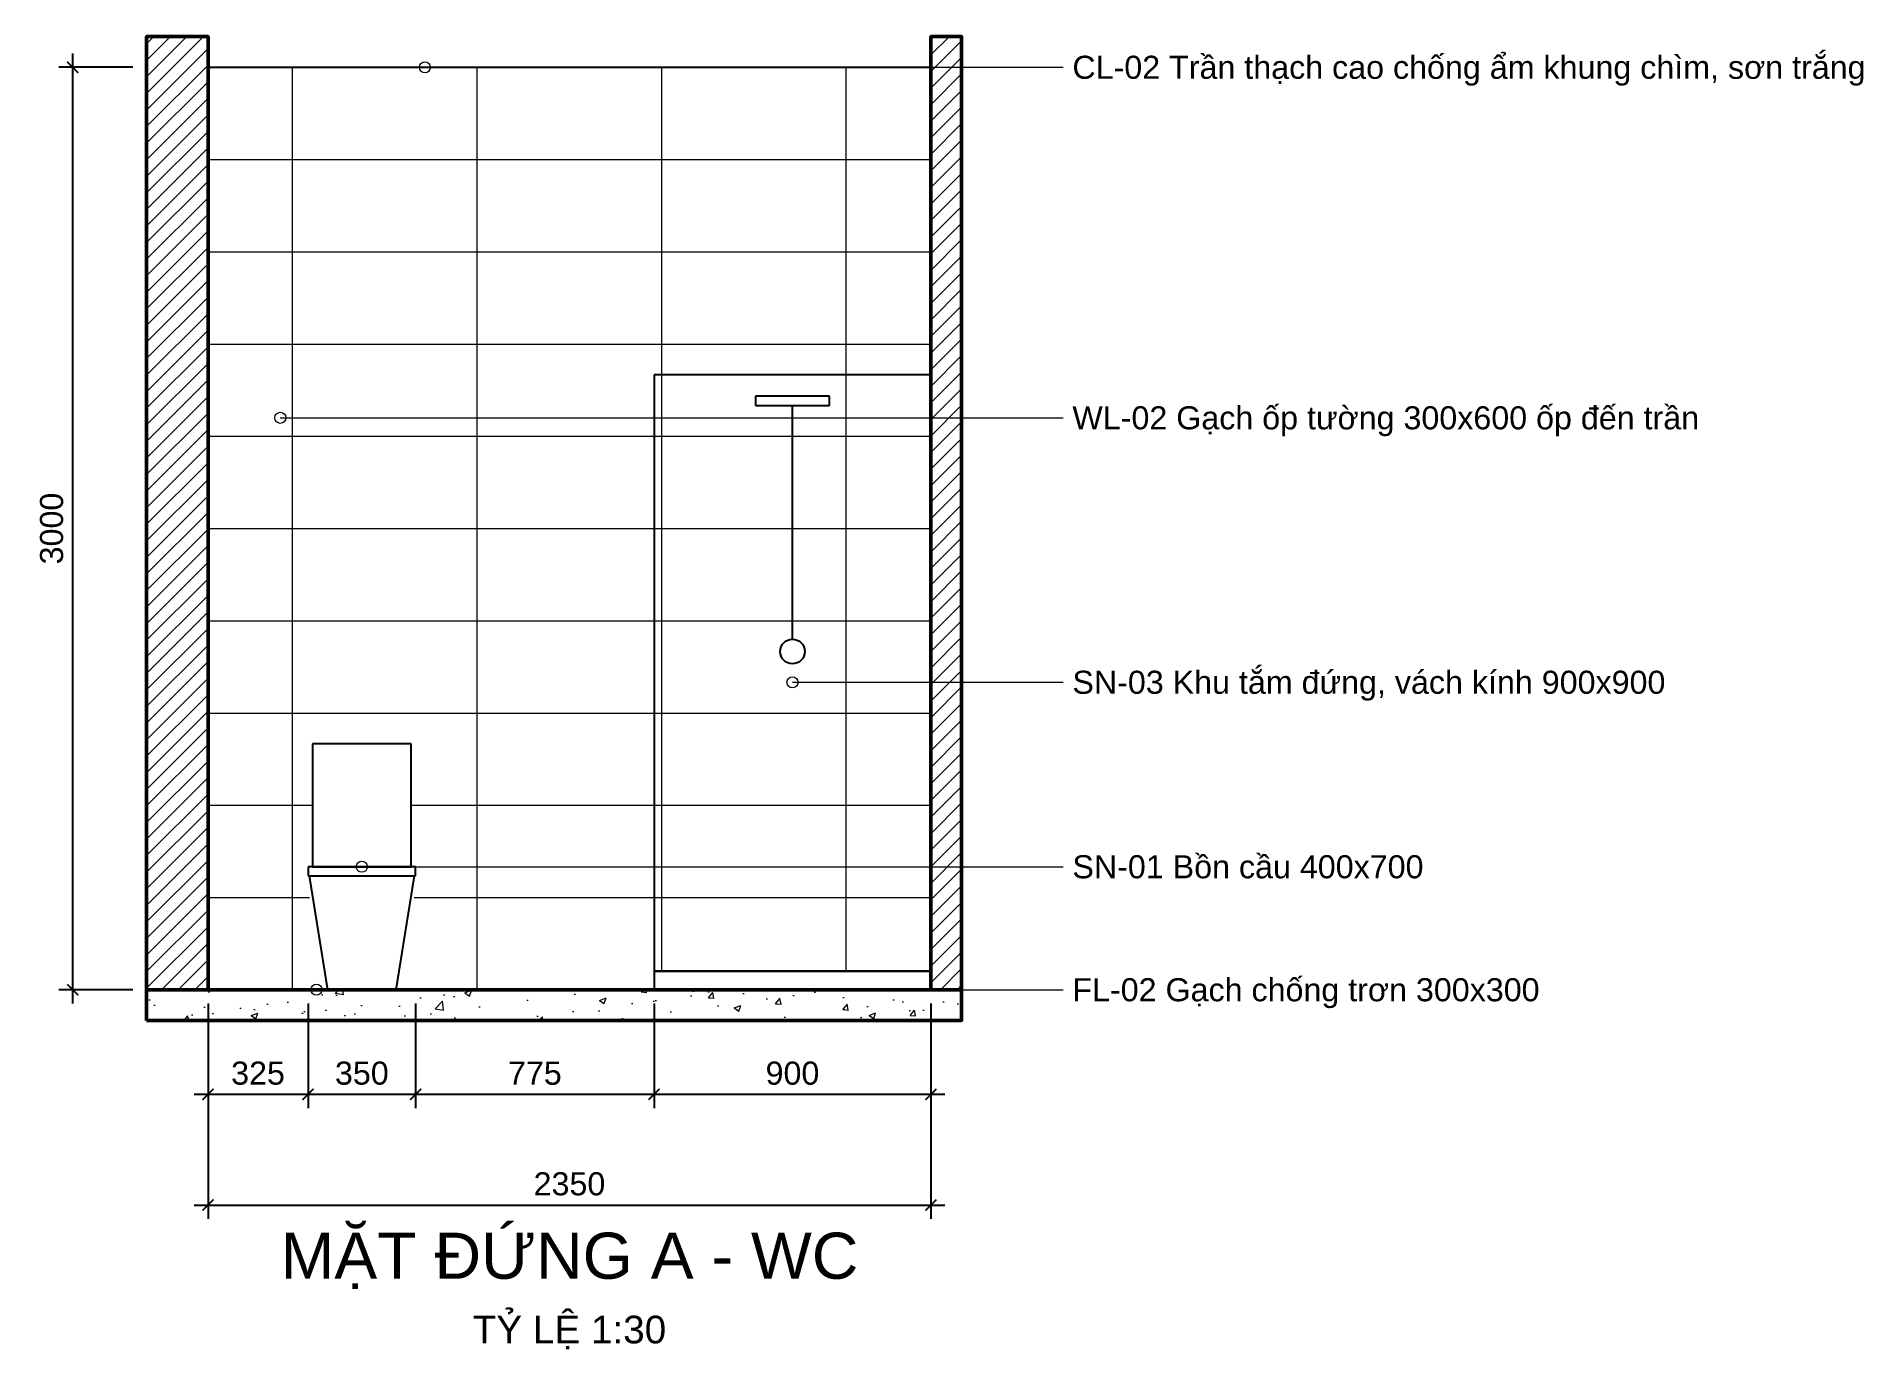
# Model space of a CAD drawing. Header units: millimetres. Extents: x -3500 to 198005, y -63125 to 18900.
# Drawn here: x 163570 to 169509, y -50834 to -46564 of the extents above; entities that cross this region are included whole.
import ezdxf
from ezdxf.enums import TextEntityAlignment as Align

# ---------------------------------------------------------------- set-up
doc = ezdxf.new("R2010")
doc.units = ezdxf.units.MM
doc.header["$LTSCALE"] = 40
for name, color, linetype, lineweight in [('A-ANNO-DIMS', 1, 'Continuous', 18), ('A-ANNO-NOTE', 7, 'Continuous', 18), ('A-ANNO-TEXT', 7, 'Continuous', 18), ('A-ELEV', 7, 'Continuous', 25), ('A-ELEV-OTLN', 7, 'Continuous', 50), ('A-ELEV-PATT', 8, 'Continuous', 9), ('A-GLAZ', 4, 'Continuous', 25), ('A-SECT', 7, 'Continuous', 50), ('A-SECT-PATT', 8, 'Continuous', 9)]:
    doc.layers.add(name, color=color, linetype=linetype, lineweight=lineweight)
doc.styles.add('MCP-ARIAL', font='arial.ttf')
doc.dimstyles.new('MCP-1-30', dxfattribs={"dimscale": 30, "dimtxt": 2.5, "dimasz": 1.2, "dimexe": 1.5, "dimexo": 1.5, "dimgap": 1, "dimtad": 1, "dimdec": 0, "dimdsep": 46, "dimtxsty": 'MCP-ARIAL', "dimblk": 'ARCHTICK', "dimblk1": 'ARCHTICK', "dimblk2": 'ARCHTICK', "dimcen": 0.09, "dimdle": 1.5, "dimclrd": 256, "dimclre": 256, "dimclrt": 256, "dimadec": 0, "dimazin": 0, "dimtfac": 1, "dimtdec": 4, "dimtmove": 2, "dimatfit": 3, "dimfxl": 1, "dimtolj": 1, "dimtzin": 0, "dimarcsym": 0})

msp = doc.modelspace()

# ---------------------------------------------------------------- texts
at = {"layer": 'A-ANNO-NOTE', "style": 'MCP-ARIAL'}
for s, p in [('CL-02 Trần thạch cao chống ẩm khung chìm, sơn trắng', (166937.6, -46663.86)), ('WL-02 Gạch ốp tường 300x600 ốp đến trần', (166937.6, -47803.86)), ('SN-03 Khu tắm đứng, vách kính 900x900', (166937.6, -48663.86)), ('SN-01 Bồn cầu 400x700', (166937.6, -49263.86)), ('FL-02 Gạch chống trơn 300x300', (166937.6, -49663.86))]:
    msp.add_text(s, height=75, dxfattribs=at).set_placement(p, align=Align.MIDDLE_LEFT)
at = {"layer": 'A-ANNO-TEXT', "style": 'MCP-ARIAL'}
for s, height, p in [('MẶT ĐỨNG A - WC', 150, (165302.6, -50603.86)), ('TỶ LỆ 1:30', 90, (165302.6, -50813.86))]:
    msp.add_text(s, height=height, dxfattribs=at).set_placement(p, align=Align.CENTER)

# ---------------------------------------------------------------- blocks, each defined once
blk = doc.blocks.new('_ArchTick')
at = {"color": 0, "linetype": 'ByBlock', "const_width": 0.15}
blk.add_lwpolyline([(-0.5, -0.5), (0.5, 0.5)], dxfattribs=at)
blk = doc.blocks.new('*D189')
at = {"layer": 'A-ANNO-DIMS', "lineweight": -2, "transparency": 16777216}
for p, q in [((164127.6, -49708.9), (164127.6, -50048.9)), ((164452.6, -49708.9), (164452.6, -50048.9)), ((164082.6, -50003.9), (164497.6, -50003.9))]:
    blk.add_line(p, q, dxfattribs=at)
at = {"layer": 'Defpoints', "color": 0, "transparency": 16777216}
for p in [(164127.6, -49663.9), (164452.6, -49663.9), (164452.6, -50003.9)]:
    blk.add_point(p, dxfattribs=at)
at = {"layer": 'A-ANNO-DIMS', "lineweight": -2, "transparency": 16777216, "xscale": 36, "yscale": 36, "zscale": 36, "rotation": 180}
blk.add_blockref('_ArchTick', (164127.6, -50003.9), dxfattribs=at)
at = {"layer": 'A-ANNO-DIMS', "lineweight": -2, "transparency": 16777216, "xscale": 36, "yscale": 36, "zscale": 36}
blk.add_blockref('_ArchTick', (164452.6, -50003.9), dxfattribs=at)
at = {"layer": 'A-ANNO-DIMS', "transparency": 16777216, "insert": (164290.1, -49935.5), "char_height": 75, "attachment_point": 5, "style": 'MCP-ARIAL'}
blk.add_mtext('\\A1;325', dxfattribs=at)
blk = doc.blocks.new('*D190')
at = {"layer": 'A-ANNO-DIMS', "lineweight": -2, "transparency": 16777216}
for p, q in [((164452.6, -49708.9), (164452.6, -50048.9)), ((164802.6, -49708.9), (164802.6, -50048.9)), ((164407.6, -50003.9), (164847.6, -50003.9))]:
    blk.add_line(p, q, dxfattribs=at)
at = {"layer": 'Defpoints', "color": 0, "transparency": 16777216}
for p in [(164452.6, -49663.9), (164802.6, -49663.9), (164802.6, -50003.9)]:
    blk.add_point(p, dxfattribs=at)
at = {"layer": 'A-ANNO-DIMS', "lineweight": -2, "transparency": 16777216, "xscale": 36, "yscale": 36, "zscale": 36, "rotation": 180}
blk.add_blockref('_ArchTick', (164452.6, -50003.9), dxfattribs=at)
at = {"layer": 'A-ANNO-DIMS', "lineweight": -2, "transparency": 16777216, "xscale": 36, "yscale": 36, "zscale": 36}
blk.add_blockref('_ArchTick', (164802.6, -50003.9), dxfattribs=at)
at = {"layer": 'A-ANNO-DIMS', "transparency": 16777216, "insert": (164627.6, -49935.5), "char_height": 75, "attachment_point": 5, "style": 'MCP-ARIAL'}
blk.add_mtext('\\A1;350', dxfattribs=at)
blk = doc.blocks.new('*D191')
at = {"layer": 'A-ANNO-DIMS', "lineweight": -2, "transparency": 16777216}
for p, q in [((164802.6, -49708.9), (164802.6, -50048.9)), ((165577.6, -49708.9), (165577.6, -50048.9)), ((164757.6, -50003.9), (165622.6, -50003.9))]:
    blk.add_line(p, q, dxfattribs=at)
at = {"layer": 'Defpoints', "color": 0, "transparency": 16777216}
for p in [(164802.6, -49663.9), (165577.6, -49663.9), (165577.6, -50003.9)]:
    blk.add_point(p, dxfattribs=at)
at = {"layer": 'A-ANNO-DIMS', "lineweight": -2, "transparency": 16777216, "xscale": 36, "yscale": 36, "zscale": 36, "rotation": 180}
blk.add_blockref('_ArchTick', (164802.6, -50003.9), dxfattribs=at)
at = {"layer": 'A-ANNO-DIMS', "lineweight": -2, "transparency": 16777216, "xscale": 36, "yscale": 36, "zscale": 36}
blk.add_blockref('_ArchTick', (165577.6, -50003.9), dxfattribs=at)
at = {"layer": 'A-ANNO-DIMS', "transparency": 16777216, "insert": (165190.1, -49935.7), "char_height": 75, "attachment_point": 5, "style": 'MCP-ARIAL'}
blk.add_mtext('\\A1;775', dxfattribs=at)
blk = doc.blocks.new('*D192')
at = {"layer": 'A-ANNO-DIMS', "lineweight": -2, "transparency": 16777216}
for p, q in [((165577.6, -49708.9), (165577.6, -50048.9)), ((166477.6, -49708.9), (166477.6, -50048.9)), ((165532.6, -50003.9), (166522.6, -50003.9))]:
    blk.add_line(p, q, dxfattribs=at)
at = {"layer": 'Defpoints', "color": 0, "transparency": 16777216}
for p in [(165577.6, -49663.9), (166477.6, -49663.9), (166477.6, -50003.9)]:
    blk.add_point(p, dxfattribs=at)
at = {"layer": 'A-ANNO-DIMS', "lineweight": -2, "transparency": 16777216, "xscale": 36, "yscale": 36, "zscale": 36, "rotation": 180}
blk.add_blockref('_ArchTick', (165577.6, -50003.9), dxfattribs=at)
at = {"layer": 'A-ANNO-DIMS', "lineweight": -2, "transparency": 16777216, "xscale": 36, "yscale": 36, "zscale": 36}
blk.add_blockref('_ArchTick', (166477.6, -50003.9), dxfattribs=at)
at = {"layer": 'A-ANNO-DIMS', "transparency": 16777216, "insert": (166027.6, -49935.6), "char_height": 75, "attachment_point": 5, "style": 'MCP-ARIAL'}
blk.add_mtext('\\A1;900', dxfattribs=at)
blk = doc.blocks.new('*D193')
at = {"layer": 'A-ANNO-DIMS', "lineweight": -2, "transparency": 16777216}
for p, q in [((164127.6, -49708.9), (164127.6, -50408.9)), ((166477.6, -49708.9), (166477.6, -50408.9)), ((164082.6, -50363.9), (166522.6, -50363.9))]:
    blk.add_line(p, q, dxfattribs=at)
at = {"layer": 'Defpoints', "color": 0, "transparency": 16777216}
for p in [(164127.6, -49663.9), (166477.6, -49663.9), (166477.6, -50363.9)]:
    blk.add_point(p, dxfattribs=at)
at = {"layer": 'A-ANNO-DIMS', "lineweight": -2, "transparency": 16777216, "xscale": 36, "yscale": 36, "zscale": 36, "rotation": 180}
blk.add_blockref('_ArchTick', (164127.6, -50363.9), dxfattribs=at)
at = {"layer": 'A-ANNO-DIMS', "lineweight": -2, "transparency": 16777216, "xscale": 36, "yscale": 36, "zscale": 36}
blk.add_blockref('_ArchTick', (166477.6, -50363.9), dxfattribs=at)
at = {"layer": 'A-ANNO-DIMS', "transparency": 16777216, "insert": (165302.6, -50295.5), "char_height": 75, "attachment_point": 5, "style": 'MCP-ARIAL'}
blk.add_mtext('\\A1;2350', dxfattribs=at)
blk = doc.blocks.new('*D194')
at = {"layer": 'A-ANNO-DIMS', "lineweight": -2, "transparency": 16777216}
for p, q in [((163687.6, -49708.9), (163687.6, -46618.9)), ((163882.6, -46663.9), (163642.6, -46663.9)), ((163882.6, -49663.9), (163642.6, -49663.9))]:
    blk.add_line(p, q, dxfattribs=at)
at = {"layer": 'Defpoints', "color": 0, "transparency": 16777216}
for p in [(163687.6, -46663.9), (163927.6, -46663.9), (163927.6, -49663.9)]:
    blk.add_point(p, dxfattribs=at)
at = {"layer": 'A-ANNO-DIMS', "lineweight": -2, "transparency": 16777216, "xscale": 36, "yscale": 36, "zscale": 36}
for p, rotation in [((163687.6, -46663.9), 90), ((163687.6, -49663.9), 270)]:
    blk.add_blockref('_ArchTick', p, dxfattribs=dict(at, rotation=rotation))
at = {"layer": 'A-ANNO-DIMS', "transparency": 16777216, "insert": (163619.3, -48163.9), "char_height": 75, "attachment_point": 5, "rotation": 90, "style": 'MCP-ARIAL'}
blk.add_mtext('\\A1;3000', dxfattribs=at)

# ---------------------------------------------------------------- dimensions: what is measured, and where the dimension line sits
at = {"layer": 'A-ANNO-DIMS'}
dim = msp.add_linear_dim(base=(163687.6, -46663.86), p1=(163927.6, -49663.86), p2=(163927.6, -46663.86), angle=90, dimstyle='MCP-1-30', dxfattribs=at)
dim.commit()
dim.dimension.update_dxf_attribs({"geometry": '*D194', "text_midpoint": (163619.281, -48163.86)})
for base, p1, p2, picture, middle in [((164452.6, -50003.86), (164127.6, -49663.86), (164452.6, -49663.86), '*D189', (164290.1, -49935.541)), ((166477.6, -50363.86), (164127.6, -49663.86), (166477.6, -49663.86), '*D193', (165302.6, -50295.541)), ((164802.6, -50003.86), (164452.6, -49663.86), (164802.6, -49663.86), '*D190', (164627.6, -49935.541)), ((165577.6, -50003.86), (164802.6, -49663.86), (165577.6, -49663.86), '*D191', (165190.1, -49935.721)), ((166477.6, -50003.86), (165577.6, -49663.86), (166477.6, -49663.86), '*D192', (166027.6, -49935.567))]:
    dim = msp.add_linear_dim(base=base, p1=p1, p2=p2, dimstyle='MCP-1-30', dxfattribs=at)
    dim.commit()
    dim.dimension.update_dxf_attribs({"geometry": picture, "text_midpoint": middle})

# ---------------------------------------------------------------- hatches: boundary and pattern name
at = {"layer": 'A-SECT-PATT'}
h = msp.add_hatch(dxfattribs=at)
h.set_pattern_fill('ANSI31', color=256, scale=12, style=0)
h.paths.add_polyline_path([(163927.6, -49663.86), (164127.6, -49663.86), (164127.6, -46563.86), (163927.6, -46563.86)], flags=16)
h = msp.add_hatch(dxfattribs=at)
h.set_pattern_fill('ANSI31', color=256, scale=12, style=0)
h.paths.add_polyline_path([(166477.6, -49663.86), (166577.6, -49663.86), (166577.6, -46563.86), (166477.6, -46563.86)], flags=16)
h = msp.add_hatch(dxfattribs=at)
h.set_pattern_fill('AR-CONC', color=256, scale=1.2, style=0)
h.paths.add_polyline_path([(163927.6, -49763.86), (166577.6, -49763.86), (166577.6, -49663.86), (163927.6, -49663.86)], flags=16)

# ---------------------------------------------------------------- linework, layer by layer
at = {"layer": 'A-ANNO-NOTE'}
for points in [[(164832.6, -46663.86), (166817.6, -46663.86), (166907.6, -46663.86)], [(164362.6, -47803.86), (166817.6, -47803.86), (166907.6, -47803.86)], [(166027.6, -48663.86), (166817.6, -48663.86), (166907.6, -48663.86)], [(164627.6, -49263.86), (166817.6, -49263.86), (166907.6, -49263.86)], [(164480.1, -49663.86), (166817.6, -49663.86), (166907.6, -49663.86)]]:
    msp.add_lwpolyline(points, dxfattribs=at)
for centre in [(164832.6, -46663.86), (164362.6, -47803.86), (166027.6, -48663.86), (164627.6, -49263.86), (164480.1, -49663.86)]:
    msp.add_circle(centre, 18, dxfattribs=at)
at = {"layer": 'A-ELEV'}
for p, q in [((164127.6, -46663.86), (166477.6, -46663.86)), ((166147.6, -47733.86), (165907.6, -47733.86)), ((165907.6, -47733.86), (165907.6, -47763.86)), ((166147.6, -47763.86), (166147.6, -47733.86)), ((165907.6, -47763.86), (166147.6, -47763.86)), ((166027.6, -48523.86), (166027.6, -47763.86)), ((164787.6, -48863.86), (164467.6, -48863.86)), ((164467.6, -48863.86), (164467.6, -49263.86)), ((164787.6, -49263.86), (164787.6, -48863.86)), ((164802.6, -49263.86), (164452.6, -49263.86)), ((164452.6, -49263.86), (164452.6, -49293.86)), ((164452.6, -49293.86), (164802.6, -49293.86)), ((164457.6, -49293.86), (164797.6, -49293.86)), ((164517.6, -49663.86), (164457.6, -49293.86)), ((164467.6, -49263.86), (164787.6, -49263.86)), ((164797.6, -49293.86), (164737.6, -49663.86)), ((164802.6, -49293.86), (164802.6, -49263.86)), ((166477.6, -49603.86), (165577.6, -49603.86)), ((165577.6, -49603.86), (165577.6, -49663.86)), ((166477.6, -49663.86), (166477.6, -49603.86)), ((164737.6, -49663.86), (164517.6, -49663.86)), ((165577.6, -49663.86), (166477.6, -49663.86))]:
    msp.add_line(p, q, dxfattribs=at)
msp.add_circle((166027.6, -48563.86), 40, dxfattribs=at)
at = {"layer": 'A-ELEV-OTLN'}
msp.add_line((164127.6, -49663.86), (166477.6, -49663.86), dxfattribs=at)
at = {"layer": 'A-ELEV-PATT'}
for p, q in [((164402.6, -49663.86), (164402.6, -46663.86)), ((165002.6, -49663.86), (165002.6, -46663.86)), ((165602.6, -49603.86), (165602.6, -46663.86)), ((166202.6, -49603.86), (166202.6, -46663.86)), ((164127.6, -46963.86), (166477.6, -46963.86)), ((164127.6, -47263.86), (166477.6, -47263.86)), ((164127.6, -47563.86), (166477.6, -47563.86)), ((164127.6, -47863.86), (166477.6, -47863.86)), ((164127.6, -48163.86), (166477.6, -48163.86)), ((164127.6, -48463.86), (166477.6, -48463.86)), ((164127.6, -48763.86), (166477.6, -48763.86)), ((164127.6, -49063.86), (164467.6, -49063.86)), ((164787.6, -49063.86), (166477.6, -49063.86)), ((164127.6, -49363.86), (164457.6, -49363.86)), ((164797.6, -49363.86), (166477.6, -49363.86))]:
    msp.add_line(p, q, dxfattribs=at)
at = {"layer": 'A-GLAZ'}
for p, q in [((166477.6, -47663.86), (165577.6, -47663.86)), ((165577.6, -47663.86), (165577.6, -49603.86)), ((166477.6, -49603.86), (166477.6, -47663.86)), ((165577.6, -49603.86), (166477.6, -49603.86))]:
    msp.add_line(p, q, dxfattribs=at)
at = {"layer": 'A-SECT'}
for points in [[(163927.6, -49663.86), (164127.6, -49663.86), (164127.6, -46563.86), (163927.6, -46563.86)], [(166477.6, -49663.86), (166577.6, -49663.86), (166577.6, -46563.86), (166477.6, -46563.86)], [(163927.6, -49763.86), (166577.6, -49763.86), (166577.6, -49663.86), (163927.6, -49663.86)]]:
    msp.add_lwpolyline(points, close=True, dxfattribs=at)

msp.set_redraw_order([(e.dxf.handle, doc.entitydb.next_handle()) for e in msp.query("TEXT MTEXT ATTDEF DIMENSION ARC_DIMENSION")])  # texts and dimensions are drawn at this point

doc.saveas('drawing.dxf')
